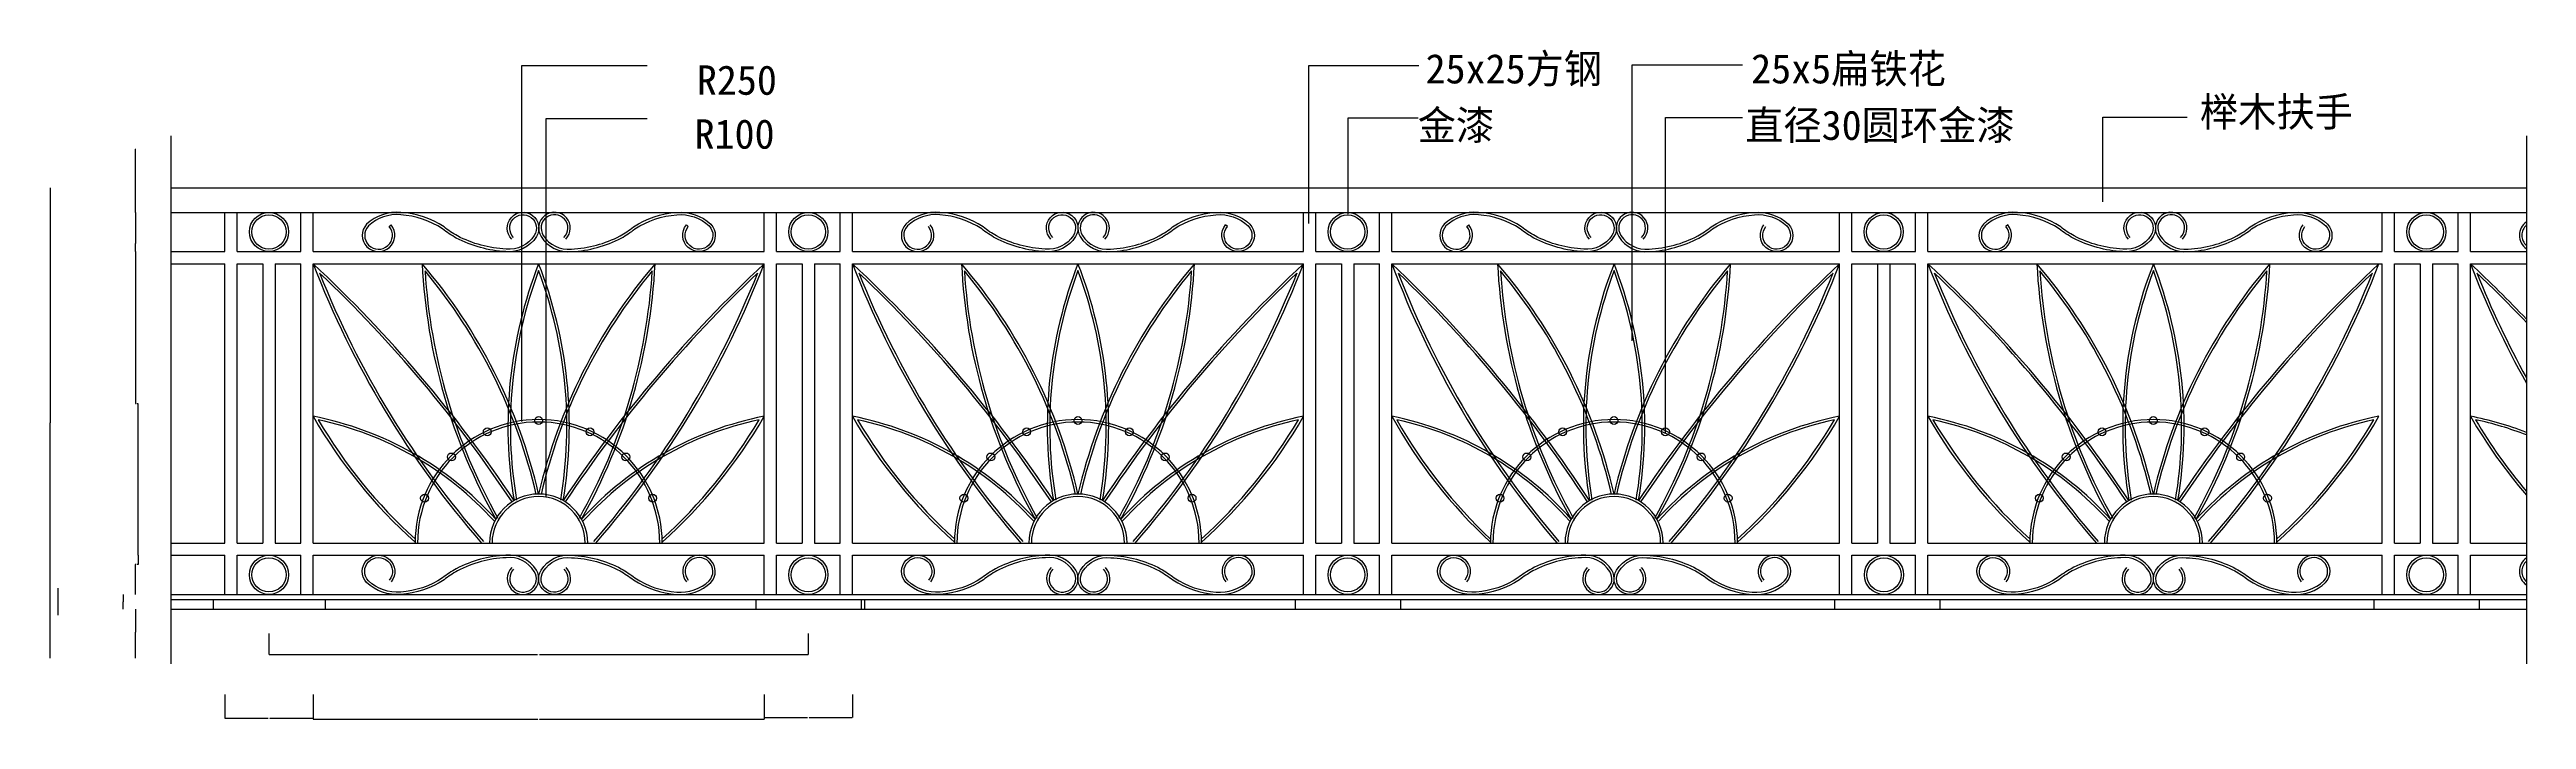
# Model space of a CAD drawing. Header units: metres. Extents: x 292 to 5344, y 345 to 1713.
import ezdxf

# ---------------------------------------------------------------- set-up
doc = ezdxf.new("R2010")
doc.units = ezdxf.units.M
for name, color, linetype in [('3', 3, 'Continuous'), ('4', 4, 'Continuous'), ('7', 7, 'Continuous'), ('DIM', 3, 'Continuous'), ('TEXT', 3, 'Continuous')]:
    doc.layers.add(name, color=color, linetype=linetype)
doc.dimstyles.get("Standard").update_dxf_attribs({"dimtxt": 2.5, "dimasz": 2.5, "dimexe": 1.25, "dimexo": 0.625, "dimtad": 1, "dimcen": 2.5, "dimazin": 3, "dimtfac": 1, "dimtmove": 0, "dimatfit": 3})

# ---------------------------------------------------------------- blocks, each defined once
blk = doc.blocks.new('*D1')
for p, q in [((649.89, 395.73), (649.89, 347.61)), ((829.89, 395.73), (829.89, 347.61)), ((650.14, 347.61), (738.39, 347.61)), ((741.39, 347.61), (829.64, 347.61))]:
    blk.add_line(p, q)
at = {"layer": 'Defpoints'}
for p in [(649.89, 395.73), (829.89, 395.73), (649.89, 347.61)]:
    blk.add_point(p, dxfattribs=at)
at = {"layer": 'DIM', "insert": (739.89, 347.61), "char_height": 1, "attachment_point": 5}
blk.add_mtext('180', dxfattribs=at)
blk = doc.blocks.new('*D2')
for p, q in [((469.255, 661.11), (467.26, 661.11)), ((467.51, 600.18), (467.51, 661.11)), ((473.25, 661.11), (471.255, 661.11)), ((473, 680.18), (473, 661.11))]:
    blk.add_line(p, q)
at = {"layer": 'Defpoints'}
for p in [(473, 680.18), (473, 661.11), (467.51, 600.18)]:
    blk.add_point(p, dxfattribs=at)
at = {"layer": 'DIM', "insert": (470.255, 661.11), "char_height": 1, "attachment_point": 5}
blk.add_mtext('76', dxfattribs=at)
blk = doc.blocks.new('*D3')
for p, q in [((293.48, 1430.18), (293.48, 950.18)), ((293.23, 950.18), (292.98, 950.18)), ((293.48, 470.18), (293.48, 950.18)), ((293.48, 950.18), (293.48, 950.18)), ((293.73, 950.18), (293.98, 950.18))]:
    blk.add_line(p, q)
at = {"layer": 'Defpoints'}
for p in [(293.48, 1430.18), (293.48, 950.18), (293.48, 470.18)]:
    blk.add_point(p, dxfattribs=at)
at = {"layer": 'DIM', "insert": (293.48, 951.305), "char_height": 1, "attachment_point": 5}
blk.add_mtext('900', dxfattribs=at)
blk = doc.blocks.new('*D4')
for p, q in [((442.26, 585.18), (442.01, 585.18)), ((442.51, 600.18), (442.51, 585.18)), ((442.51, 570.18), (442.51, 585.18)), ((442.51, 585.18), (442.51, 585.18)), ((442.76, 585.18), (443.01, 585.18))]:
    blk.add_line(p, q)
at = {"layer": 'Defpoints'}
for p in [(442.51, 600.18), (442.51, 585.18), (442.51, 570.18)]:
    blk.add_point(p, dxfattribs=at)
at = {"layer": 'DIM', "insert": (442.51, 586.305), "char_height": 1, "attachment_point": 5}
blk.add_mtext('0', dxfattribs=at)
blk = doc.blocks.new('*D5')
for p, q in [((467.51, 570.18), (467.51, 523.22)), ((467.26, 523.22), (467.01, 523.22)), ((467.51, 470.18), (467.51, 523.22)), ((467.51, 523.22), (467.51, 523.22)), ((467.76, 523.22), (468.01, 523.22))]:
    blk.add_line(p, q)
at = {"layer": 'Defpoints'}
for p in [(467.51, 570.18), (467.51, 523.22), (467.51, 470.18)]:
    blk.add_point(p, dxfattribs=at)
at = {"layer": 'DIM', "insert": (467.51, 524.345), "char_height": 1, "attachment_point": 5}
blk.add_mtext('100', dxfattribs=at)
blk = doc.blocks.new('*D6')
for p, q in [((467.26, 1509.23), (467.01, 1509.23)), ((467.51, 1430.18), (467.51, 1509.23)), ((467.51, 1380.18), (467.51, 1509.23)), ((467.51, 1509.23), (467.51, 1509.23)), ((467.76, 1509.23), (468.01, 1509.23))]:
    blk.add_line(p, q)
at = {"layer": 'Defpoints'}
for p in [(467.51, 1509.23), (467.51, 1430.18), (467.51, 1380.18)]:
    blk.add_point(p, dxfattribs=at)
at = {"layer": 'DIM', "insert": (467.51, 1510.355), "char_height": 1, "attachment_point": 5}
blk.add_mtext('60', dxfattribs=at)
blk = doc.blocks.new('*D7')
for p, q in [((467.51, 1380.18), (467.51, 1316.53)), ((467.26, 1316.53), (467.01, 1316.53)), ((467.51, 1300.18), (467.51, 1316.53)), ((467.51, 1316.53), (467.51, 1316.53)), ((467.76, 1316.53), (468.01, 1316.53))]:
    blk.add_line(p, q)
at = {"layer": 'Defpoints'}
for p in [(467.51, 1380.18), (467.51, 1316.53), (467.51, 1300.18)]:
    blk.add_point(p, dxfattribs=at)
at = {"layer": 'DIM', "insert": (467.51, 1317.655), "char_height": 1, "attachment_point": 5}
blk.add_mtext('76', dxfattribs=at)
blk = doc.blocks.new('*D8')
for p, q in [((467.51, 1300.18), (467.51, 990.18)), ((467.76, 990.18), (469.255, 990.18)), ((471.255, 990.18), (472.75, 990.18)), ((473, 680.18), (473, 990.18))]:
    blk.add_line(p, q)
at = {"layer": 'Defpoints'}
for p in [(467.51, 1300.18), (467.51, 990.18), (473, 680.18)]:
    blk.add_point(p, dxfattribs=at)
at = {"layer": 'DIM', "insert": (470.255, 990.18), "char_height": 1, "attachment_point": 5}
blk.add_mtext('EQ', dxfattribs=at)
blk = doc.blocks.new('*D9')
for p, q in [((739.89, 520.16), (739.89, 477.78)), ((1839.89, 520.16), (1839.89, 477.78)), ((740.14, 477.78), (1287.89, 477.78)), ((1291.89, 477.78), (1839.64, 477.78))]:
    blk.add_line(p, q)
at = {"layer": 'Defpoints'}
for p in [(739.89, 520.16), (1839.89, 520.16), (739.89, 477.78)]:
    blk.add_point(p, dxfattribs=at)
at = {"layer": 'DIM', "insert": (1289.89, 477.78), "char_height": 1, "attachment_point": 5}
blk.add_mtext('1100', dxfattribs=at)
blk = doc.blocks.new('*D10')
for p, q in [((829.89, 395.73), (829.89, 345.55)), ((1749.89, 395.73), (1749.89, 345.55)), ((830.14, 345.55), (1288.39, 345.55)), ((1291.39, 345.55), (1749.64, 345.55))]:
    blk.add_line(p, q)
at = {"layer": 'Defpoints'}
for p in [(829.89, 395.73), (1749.89, 395.73), (829.89, 345.55)]:
    blk.add_point(p, dxfattribs=at)
at = {"layer": 'DIM', "insert": (1289.89, 345.55), "char_height": 1, "attachment_point": 5}
blk.add_mtext('920', dxfattribs=at)
blk = doc.blocks.new('*D11')
for p, q in [((1749.89, 395.73), (1749.89, 349.09)), ((1929.89, 395.73), (1929.89, 349.09)), ((1750.14, 349.09), (1838.39, 349.09)), ((1841.39, 349.09), (1929.64, 349.09))]:
    blk.add_line(p, q)
at = {"layer": 'Defpoints'}
for p in [(1749.89, 395.73), (1929.89, 395.73), (1749.89, 349.09)]:
    blk.add_point(p, dxfattribs=at)
at = {"layer": 'DIM', "insert": (1839.89, 349.09), "char_height": 1, "attachment_point": 5}
blk.add_mtext('180', dxfattribs=at)

msp = doc.modelspace()

# ---------------------------------------------------------------- linework, layer by layer
at = {"layer": '3'}
for p, q in [((539.89, 1536.27), (539.89, 458.54)), ((5344.09, 1536.27), (5344.09, 458.54)), ((985.25, 1351.17), (989.12, 1354.34)), ((985.25, 1351.17), (989.12, 1354.34)), ((1591.19, 1354.34), (1595.06, 1351.17)), ((2694.53, 1351.17), (2690.67, 1354.34)), ((2694.53, 1351.17), (2690.67, 1354.34)), ((3183.1, 1351.17), (3186.97, 1354.34)), ((3183.1, 1351.17), (3186.97, 1354.34)), ((4286.44, 1354.34), (4282.57, 1351.17)), ((539.89, 590.18), (5344.09, 590.18))]:
    msp.add_line(p, q, dxfattribs=at)
for points in [[(1238.82, 1328.91, -2.1), (1280.98, 1333.21, -0.29), (1223.46, 1305.15, -0.11), (1124.36, 1332.08, -0.04), (1096.92, 1350.45, 0.13), (1008.96, 1380.18, 0.21), (939.08, 1355.98, 2.2), (989.12, 1354.34)], [(1235.27, 1325.39, -2.09), (1285.2, 1330.52, -0.29), (1223.08, 1300.16, -0.11), (1121.96, 1327.69, -0.04), (1093.99, 1346.39, 0.13), (1008.58, 1375.19, 0.21), (942.62, 1352.45, 2.2), (985.25, 1351.17, 2.2)], [(1345.04, 1325.39, 2.09), (1295.11, 1330.52, 0.29), (1357.24, 1300.16, 0.11), (1458.35, 1327.69, 0.04), (1486.33, 1346.39, -0.13), (1571.74, 1375.19, -0.21), (1637.7, 1352.45, -2.2), (1595.06, 1351.17, -2.2)], [(1341.5, 1328.91, 2.1), (1299.33, 1333.21, 0.29), (1356.85, 1305.15, 0.11), (1455.96, 1332.08, 0.04), (1483.4, 1350.45, -0.13), (1571.36, 1380.18, -0.21), (1641.24, 1355.98, -2.2), (1591.19, 1354.34)], [(2338.29, 1328.91, -2.1), (2380.45, 1333.21, -0.29), (2322.93, 1305.15, -0.11), (2223.83, 1332.08, -0.04), (2196.39, 1350.45, 0.13), (2108.43, 1380.18, 0.21), (2038.55, 1355.98, 2.2), (2088.59, 1354.34)], [(2334.74, 1325.39, -2.09), (2384.67, 1330.52, -0.29), (2322.55, 1300.16, -0.11), (2221.44, 1327.69, -0.04), (2193.46, 1346.39, 0.13), (2108.05, 1375.19, 0.21), (2042.09, 1352.45, 2.2), (2084.72, 1351.17, 2.2)], [(2444.52, 1325.39, 2.09), (2394.59, 1330.52, 0.29), (2456.71, 1300.16, 0.11), (2557.82, 1327.69, 0.04), (2585.8, 1346.39, -0.13), (2671.21, 1375.19, -0.21), (2737.17, 1352.45, -2.2), (2694.53, 1351.17, -2.2)], [(2440.97, 1328.91, 2.1), (2398.81, 1333.21, 0.29), (2456.33, 1305.15, 0.11), (2555.43, 1332.08, 0.04), (2582.87, 1350.45, -0.13), (2670.83, 1380.18, -0.21), (2740.71, 1355.98, -2.2), (2690.67, 1354.34)], [(3436.66, 1328.91, -2.1), (3478.83, 1333.21, -0.29), (3421.31, 1305.15, -0.11), (3322.2, 1332.08, -0.04), (3294.76, 1350.45, 0.13), (3206.8, 1380.18, 0.21), (3136.92, 1355.98, 2.2), (3186.97, 1354.34)], [(3433.12, 1325.39, -2.09), (3483.05, 1330.52, -0.29), (3420.92, 1300.16, -0.11), (3319.81, 1327.69, -0.04), (3291.83, 1346.39, 0.13), (3206.42, 1375.19, 0.21), (3140.46, 1352.45, 2.2), (3183.1, 1351.17, 2.2)], [(3542.89, 1325.39, 2.09), (3492.96, 1330.52, 0.29), (3555.08, 1300.16, 0.11), (3656.2, 1327.69, 0.04), (3684.17, 1346.39, -0.13), (3769.58, 1375.19, -0.21), (3835.54, 1352.45, -2.2), (3792.91, 1351.17, -2.2)], [(3539.34, 1328.91, 2.1), (3497.18, 1333.21, 0.29), (3554.7, 1305.15, 0.11), (3653.8, 1332.08, 0.04), (3681.24, 1350.45, -0.13), (3769.2, 1380.18, -0.21), (3839.08, 1355.98, -2.2), (3789.04, 1354.34)], [(4536.14, 1328.91, -2.1), (4578.3, 1333.21, -0.29), (4520.78, 1305.15, -0.11), (4421.67, 1332.08, -0.04), (4394.24, 1350.45, 0.13), (4306.27, 1380.18, 0.21), (4236.39, 1355.98, 2.2), (4286.44, 1354.34)], [(4532.59, 1325.39, -2.09), (4582.52, 1330.52, -0.29), (4520.4, 1300.16, -0.11), (4419.28, 1327.69, -0.04), (4391.3, 1346.39, 0.13), (4305.89, 1375.19, 0.21), (4239.94, 1352.45, 2.2), (4282.57, 1351.17, 2.2)], [(4642.36, 1325.39, 2.09), (4592.43, 1330.52, 0.29), (4654.56, 1300.16, 0.11), (4755.67, 1327.69, 0.04), (4783.65, 1346.39, -0.13), (4869.06, 1375.19, -0.21), (4935.01, 1352.45, -2.2), (4892.38, 1351.17, -2.2)], [(4638.81, 1328.91, 2.1), (4596.65, 1333.21, 0.29), (4654.17, 1305.15, 0.11), (4753.28, 1332.08, 0.04), (4780.71, 1350.45, -0.13), (4868.68, 1380.18, -0.21), (4938.56, 1355.98, -2.2), (4888.51, 1354.34)], [(1238.82, 651.44, 2.1), (1280.98, 647.15, 0.29), (1223.46, 675.2, 0.11), (1124.36, 648.27, 0.04), (1096.92, 629.9, -0.13), (1008.96, 600.18, -0.21), (939.08, 624.37, -2.2), (989.12, 626.02)], [(1235.27, 654.96, 2.09), (1285.2, 649.83, 0.29), (1223.08, 680.19, 0.11), (1121.96, 652.66, 0.04), (1093.99, 633.96, -0.13), (1008.58, 605.16, -0.21), (942.62, 627.9, -2.2), (985.25, 629.18, -2.2)], [(1345.04, 654.96, -2.09), (1295.11, 649.83, -0.29), (1357.24, 680.19, -0.11), (1458.35, 652.66, -0.04), (1486.33, 633.96, 0.13), (1571.74, 605.16, 0.21), (1637.7, 627.9, 2.2), (1595.06, 629.18, 2.2)], [(1341.5, 651.44, -2.1), (1299.33, 647.15, -0.29), (1356.85, 675.2, -0.11), (1455.96, 648.27, -0.04), (1483.4, 629.9, 0.13), (1571.36, 600.18, 0.21), (1641.24, 624.37, 2.2), (1591.19, 626.02)], [(2338.82, 651.44, 2.1), (2380.98, 647.15, 0.29), (2323.46, 675.2, 0.11), (2224.36, 648.27, 0.04), (2196.92, 629.9, -0.13), (2108.96, 600.18, -0.21), (2039.08, 624.37, -2.2), (2089.12, 626.02)], [(2335.27, 654.96, 2.09), (2385.2, 649.83, 0.29), (2323.08, 680.19, 0.11), (2221.96, 652.66, 0.04), (2193.99, 633.96, -0.13), (2108.58, 605.16, -0.21), (2042.62, 627.9, -2.2), (2085.25, 629.18, -2.2)], [(2445.04, 654.96, -2.09), (2395.11, 649.83, -0.29), (2457.24, 680.19, -0.11), (2558.35, 652.66, -0.04), (2586.33, 633.96, 0.13), (2671.74, 605.16, 0.21), (2737.7, 627.9, 2.2), (2695.06, 629.18, 2.2)], [(2441.5, 651.44, -2.1), (2399.33, 647.15, -0.29), (2456.85, 675.2, -0.11), (2555.96, 648.27, -0.04), (2583.4, 629.9, 0.13), (2671.36, 600.18, 0.21), (2741.24, 624.37, 2.2), (2691.19, 626.02)], [(3432.14, 651.44, 2.1), (3474.3, 647.15, 0.29), (3416.78, 675.2, 0.11), (3317.68, 648.27, 0.04), (3290.24, 629.9, -0.13), (3202.28, 600.18, -0.21), (3132.39, 624.37, -2.2), (3182.44, 626.02)], [(3428.59, 654.96, 2.09), (3478.52, 649.83, 0.29), (3416.4, 680.19, 0.11), (3315.28, 652.66, 0.04), (3287.3, 633.96, -0.13), (3201.89, 605.16, -0.21), (3135.94, 627.9, -2.2), (3178.57, 629.18, -2.2)], [(3538.36, 654.96, -2.09), (3488.43, 649.83, -0.29), (3550.56, 680.19, -0.11), (3651.67, 652.66, -0.04), (3679.65, 633.96, 0.13), (3765.06, 605.16, 0.21), (3831.01, 627.9, 2.2), (3788.38, 629.18, 2.2)], [(3534.81, 651.44, -2.1), (3492.65, 647.15, -0.29), (3550.17, 675.2, -0.11), (3649.28, 648.27, -0.04), (3676.72, 629.9, 0.13), (3764.68, 600.18, 0.21), (3834.56, 624.37, 2.2), (3784.51, 626.02)], [(4532.14, 651.44, 2.1), (4574.3, 647.15, 0.29), (4516.78, 675.2, 0.11), (4417.68, 648.27, 0.04), (4390.24, 629.9, -0.13), (4302.28, 600.18, -0.21), (4232.39, 624.37, -2.2), (4282.44, 626.02)], [(4528.59, 654.96, 2.09), (4578.52, 649.83, 0.29), (4516.4, 680.19, 0.11), (4415.28, 652.66, 0.04), (4387.3, 633.96, -0.13), (4301.89, 605.16, -0.21), (4235.94, 627.9, -2.2), (4278.57, 629.18, -2.2)], [(4638.36, 654.96, -2.09), (4588.43, 649.83, -0.29), (4650.56, 680.19, -0.11), (4751.67, 652.66, -0.04), (4779.65, 633.96, 0.13), (4865.06, 605.16, 0.21), (4931.01, 627.9, 2.2), (4888.38, 629.18, 2.2)], [(4634.81, 651.44, -2.1), (4592.65, 647.15, -0.29), (4650.17, 675.2, -0.11), (4749.28, 648.27, -0.04), (4776.72, 629.9, 0.13), (4864.68, 600.18, 0.21), (4934.56, 624.37, 2.2), (4884.51, 626.02)]]:
    msp.add_lwpolyline(points, format="xyb", dxfattribs=at)
for centre, radius in [((739.89, 1340.18), 40), ((739.89, 1340.18), 35), ((1839.89, 1340.18), 40), ((1839.89, 1340.18), 35), ((2939.89, 1340.18), 40), ((2939.89, 1340.18), 35), ((4033.21, 1340.18), 40), ((4033.21, 1340.18), 35), ((5139.89, 1340.18), 40), ((5139.89, 1340.18), 35), ((1289.89, 955.18), 8), ((2389.89, 955.18), 8), ((3483.21, 955.18), 8), ((4583.21, 955.18), 8), ((1185.13, 932.17), 8), ((1394.65, 932.17), 8), ((2285.13, 932.17), 8), ((2494.65, 932.17), 8), ((3378.45, 932.17), 8), ((3587.97, 932.17), 8), ((4478.45, 932.17), 8), ((4687.97, 932.17), 8), ((1112.03, 880.86), 8), ((1467.75, 880.86), 8), ((2212.03, 880.86), 8), ((2567.75, 880.86), 8), ((3305.35, 880.86), 8), ((3661.07, 880.86), 8), ((4405.35, 880.86), 8), ((4761.07, 880.86), 8), ((1057.23, 796.66), 8), ((1522.55, 796.66), 8), ((2157.23, 796.66), 8), ((2622.55, 796.66), 8), ((3250.55, 796.66), 8), ((3715.87, 796.66), 8), ((4350.55, 796.66), 8), ((4815.87, 796.66), 8), ((739.89, 640.18), 40), ((739.89, 640.18), 35), ((1839.89, 640.18), 40), ((1839.89, 640.18), 35), ((2939.89, 640.18), 40), ((2939.89, 640.18), 35), ((4033.74, 640.18), 40), ((4033.74, 640.18), 35), ((5139.89, 640.18), 40), ((5139.89, 640.18), 35)]:
    msp.add_circle(centre, radius, dxfattribs=at)
for centre, radius, start, end in [((5362.85, 1333.25), 33.27, 124.33, 235.67), ((5362.85, 1333.25), 28.27, 131.58, 228.42), ((2615.37, 1962.84), 1913.32, 201.06, 221.1), ((-1025.23, -713.85), 2719.87, 33.61, 46.99), ((2231.1, 1332.05), 1180.08, 182.76, 209.35), ((210.35, 554.67), 1108.22, 13.06, 40.55), ((2139.49, 943.01), 912.22, 158.65, 189.54), ((2369.43, 554.67), 1108.22, 139.45, 166.94), ((440.29, 943.01), 912.22, 350.46, 21.35), ((3605.02, -713.85), 2719.87, 133.01, 146.39), ((348.68, 1332.05), 1180.08, 330.65, 357.24), ((-35.58, 1962.84), 1913.32, 318.9, 338.94), ((3715.37, 1962.84), 1913.32, 201.06, 221.1), ((74.77, -713.85), 2719.87, 33.61, 46.99), ((3331.1, 1332.05), 1180.08, 182.76, 209.35), ((1310.35, 554.67), 1108.22, 13.06, 40.55), ((3239.49, 943.01), 912.22, 158.65, 189.54), ((3469.43, 554.67), 1108.22, 139.45, 166.94), ((1540.29, 943.01), 912.22, 350.46, 21.35), ((4705.02, -713.85), 2719.87, 133.01, 146.39), ((1448.68, 1332.05), 1180.08, 330.65, 357.24), ((1064.42, 1962.84), 1913.32, 318.9, 338.94), ((1185.5, -673.63), 2683.21, 33.1, 46.58), ((4803.6, 1938.94), 1893.84, 200.52, 220.65), ((4424.42, 1332.05), 1180.08, 182.76, 209.35), ((2403.67, 554.67), 1108.22, 13.06, 40.55), ((4332.81, 943.01), 912.22, 158.65, 189.54), ((4562.75, 554.67), 1108.22, 139.45, 166.94), ((2633.61, 943.01), 912.22, 350.46, 21.35), ((5798.34, -713.85), 2719.87, 133.01, 146.39), ((2542, 1332.05), 1180.08, 330.65, 357.24), ((2157.74, 1962.84), 1913.32, 318.9, 338.94), ((5908.69, 1962.84), 1913.32, 201.06, 221.1), ((2268.09, -713.85), 2719.87, 33.61, 46.99), ((5524.42, 1332.05), 1180.08, 182.76, 209.35), ((3503.67, 554.67), 1108.22, 13.06, 40.55), ((5432.81, 943.01), 912.22, 158.65, 189.54), ((5662.75, 554.67), 1108.22, 139.45, 166.94), ((3733.61, 943.01), 912.22, 350.46, 21.35), ((6898.34, -713.85), 2719.87, 133.01, 146.39), ((3642, 1332.05), 1180.08, 330.65, 357.24), ((3257.74, 1962.84), 1913.32, 318.9, 338.94), ((7015.37, 1962.84), 1913.32, 201.06, 209.13), ((3374.77, -713.85), 2719.87, 43.61, 46.99), ((2614.61, 1960.74), 1906.37, 201.68, 221.06), ((-1024.13, -710.82), 2712.28, 33.57, 46.49), ((210.35, 554.67), 1103.22, 13.06, 39.78), ((2231.1, 1332.05), 1175.08, 183.49, 209.35), ((2139.49, 943.01), 907.22, 159.47, 189.54), ((440.29, 943.01), 907.22, 350.46, 20.53), ((2369.43, 554.67), 1103.22, 140.22, 166.94), ((3603.92, -710.82), 2712.28, 133.51, 146.43), ((348.68, 1332.05), 1175.08, 330.65, 356.51), ((-34.82, 1960.74), 1906.37, 318.94, 338.32), ((3714.61, 1960.74), 1906.37, 201.68, 221.06), ((75.87, -710.82), 2712.28, 33.57, 46.49), ((1310.35, 554.67), 1103.22, 13.06, 39.78), ((3331.1, 1332.05), 1175.08, 183.49, 209.35), ((3239.49, 943.01), 907.22, 159.47, 189.54), ((1540.29, 943.01), 907.22, 350.46, 20.53), ((3469.43, 554.67), 1103.22, 140.22, 166.94), ((4703.92, -710.82), 2712.28, 133.51, 146.43), ((1448.68, 1332.05), 1175.08, 330.65, 356.51), ((1065.18, 1960.74), 1906.37, 318.94, 338.32), ((4802.51, 1935.93), 1886.05, 201.12, 220.6), ((1187.08, -669.3), 2674.53, 33.04, 46.05), ((2403.67, 554.67), 1103.22, 13.06, 39.78), ((4424.42, 1332.05), 1175.08, 183.49, 209.35), ((4332.81, 943.01), 907.22, 159.47, 189.54), ((2633.61, 943.01), 907.22, 350.46, 20.53), ((4562.75, 554.67), 1103.22, 140.22, 166.94), ((5797.24, -710.82), 2712.28, 133.51, 146.43), ((2542, 1332.05), 1175.08, 330.65, 356.51), ((2158.5, 1960.74), 1906.37, 318.94, 338.32), ((5907.93, 1960.74), 1906.37, 201.68, 221.06), ((2269.19, -710.82), 2712.28, 33.57, 46.49), ((3503.67, 554.67), 1103.22, 13.06, 39.78), ((5524.42, 1332.05), 1175.08, 183.49, 209.35), ((5432.81, 943.01), 907.22, 159.47, 189.54), ((3733.61, 943.01), 907.22, 350.46, 20.53), ((5662.75, 554.67), 1103.22, 140.22, 166.94), ((6897.24, -710.82), 2712.28, 133.51, 146.43), ((3642, 1332.05), 1175.08, 330.65, 356.51), ((3258.5, 1960.74), 1906.37, 318.94, 338.32), ((7014.61, 1960.74), 1906.37, 201.68, 208.8), ((3375.87, -710.82), 2712.28, 43.48, 46.49), ((699.26, 297.06), 679.51, 42.22, 78.92), ((1740.65, 1488.25), 1050.92, 209.93, 228.03), ((1880.52, 297.06), 679.51, 101.08, 137.78), ((839.14, 1488.25), 1050.92, 311.97, 330.07), ((1799.26, 297.06), 679.51, 42.22, 78.92), ((2840.65, 1488.25), 1050.92, 209.93, 228.03), ((2980.52, 297.06), 679.51, 101.08, 137.78), ((1939.14, 1488.25), 1050.92, 311.97, 330.07), ((3927.03, 1459.22), 1024.79, 208.9, 227.24), ((2900.46, 315.02), 661.65, 41.53, 78.72), ((4073.84, 297.06), 679.51, 101.08, 137.78), ((3032.45, 1488.25), 1050.92, 311.97, 330.07), ((3992.58, 297.06), 679.51, 42.22, 78.92), ((5033.97, 1488.25), 1050.92, 209.93, 228.03), ((5173.84, 297.06), 679.51, 101.08, 137.78), ((4132.45, 1488.25), 1050.92, 311.97, 330.07), ((5099.26, 297.06), 679.51, 68.88, 78.92), ((6140.65, 1488.25), 1050.92, 209.93, 220.71), ((699.64, 298), 673.61, 42.17, 77.94), ((1739.51, 1484.87), 1042.77, 210.43, 227.72), ((1289.89, 705.18), 252, 0, 180), ((1289.89, 705.18), 247, 0, 180), ((1880.15, 298), 673.61, 102.06, 137.83), ((840.28, 1484.87), 1042.77, 312.28, 329.57), ((1799.64, 298), 673.61, 42.17, 77.94), ((2839.51, 1484.87), 1042.77, 210.43, 227.72), ((2389.89, 705.18), 252, 0, 180), ((2389.89, 705.18), 247, 0, 180), ((2980.15, 298), 673.61, 102.06, 137.83), ((1940.28, 1484.87), 1042.77, 312.28, 329.57), ((3925.4, 1454.46), 1015.39, 209.35, 226.88), ((2900.99, 316.35), 655.38, 41.46, 77.72), ((3483.21, 705.18), 252, 0, 180), ((3483.21, 705.18), 247, 0, 180), ((4073.47, 298), 673.61, 102.06, 137.83), ((3033.6, 1484.87), 1042.77, 312.28, 329.57), ((3992.95, 298), 673.61, 42.17, 77.94), ((5032.82, 1484.87), 1042.77, 210.43, 227.72), ((4583.21, 705.18), 252, 0, 180), ((4583.21, 705.18), 247, 0, 180), ((5173.47, 298), 673.61, 102.06, 137.83), ((4133.6, 1484.87), 1042.77, 312.28, 329.57), ((5099.64, 298), 673.61, 68.72, 77.94), ((6139.51, 1484.87), 1042.77, 210.43, 220.29), ((1289.89, 705.18), 100, 0, 180), ((1289.89, 705.18), 95, 0, 180), ((2389.89, 705.18), 100, 0, 180), ((2389.89, 705.18), 95, 0, 180), ((3483.21, 705.18), 100, 0, 180), ((3483.21, 705.18), 95, 0, 180), ((4583.21, 705.18), 100, 0, 180), ((4583.21, 705.18), 95, 0, 180), ((5362.85, 647.1), 33.27, 124.33, 235.67), ((5362.85, 647.1), 28.27, 131.58, 228.42)]:
    msp.add_arc(centre, radius, start, end, dxfattribs=at)
at = {"layer": '4'}
for p, q in [((539.89, 1430.18), (5344.09, 1430.18)), ((539.89, 1380.18), (5344.09, 1380.18)), ((539.89, 600.18), (5344.09, 600.18)), ((539.89, 570.18), (5344.09, 570.18)), ((627.08, 570.18), (627.08, 590.18)), ((854.89, 570.18), (854.89, 590.18)), ((1733.32, 570.18), (1733.32, 590.18)), ((1948.32, 570.18), (1948.32, 590.18)), ((1954.89, 570.18), (1954.89, 590.18)), ((2833.32, 570.18), (2833.32, 590.18)), ((3048.32, 570.18), (3048.32, 590.18)), ((3933.32, 570.18), (3933.32, 590.18)), ((4148.32, 570.18), (4148.32, 590.18)), ((5033.32, 570.18), (5033.32, 590.18)), ((5248.32, 570.18), (5248.32, 590.18))]:
    msp.add_line(p, q, dxfattribs=at)
at = {"layer": '7'}
for p, q in [((649.89, 1300.18), (649.89, 1380.18)), ((674.89, 1300.18), (674.89, 1380.18)), ((804.89, 1300.18), (804.89, 1380.18)), ((829.89, 1300.18), (829.89, 1380.18)), ((1749.89, 1300.18), (1749.89, 1380.18)), ((1774.89, 1300.18), (1774.89, 1380.18)), ((1904.89, 1300.18), (1904.89, 1380.18)), ((1929.89, 1300.18), (1929.89, 1380.18)), ((2849.89, 1300.18), (2849.89, 1380.18)), ((2874.89, 1300.18), (2874.89, 1380.18)), ((3004.89, 1300.18), (3004.89, 1380.18)), ((3029.89, 1300.18), (3029.89, 1380.18)), ((3943.21, 1300.18), (3943.21, 1380.18)), ((3968.21, 1300.18), (3968.21, 1380.18)), ((4098.21, 1300.18), (4098.21, 1380.18)), ((4123.21, 1300.18), (4123.21, 1380.18)), ((5049.89, 1300.18), (5049.89, 1380.18)), ((5074.89, 1300.18), (5074.89, 1380.18)), ((5204.89, 1300.18), (5204.89, 1380.18)), ((5229.89, 1300.18), (5229.89, 1380.18)), ((539.89, 1300.18), (649.89, 1300.18)), ((539.89, 1275.18), (649.89, 1275.18)), ((649.89, 705.18), (649.89, 1275.18)), ((674.89, 1300.18), (804.89, 1300.18)), ((674.89, 1275.18), (727.39, 1275.18)), ((674.89, 705.18), (674.89, 1275.18)), ((727.39, 1275.18), (727.39, 705.18)), ((752.39, 1275.18), (804.89, 1275.18)), ((752.39, 1275.18), (752.39, 705.18)), ((804.89, 705.18), (804.89, 1275.18)), ((829.89, 1300.18), (1749.89, 1300.18)), ((829.89, 1275.18), (1749.89, 1275.18)), ((829.89, 705.18), (829.89, 1275.18)), ((1749.89, 705.18), (1749.89, 1275.18)), ((1774.89, 1300.18), (1904.89, 1300.18)), ((1774.89, 705.18), (1774.89, 1275.18)), ((1774.89, 1275.18), (1827.39, 1275.18)), ((1827.39, 1275.18), (1827.39, 705.18)), ((1852.39, 1275.18), (1904.89, 1275.18)), ((1852.39, 1275.18), (1852.39, 705.18)), ((1904.89, 705.18), (1904.89, 1275.18)), ((1929.89, 1300.18), (2849.89, 1300.18)), ((1929.89, 1275.18), (2849.89, 1275.18)), ((1929.89, 705.18), (1929.89, 1275.18)), ((2849.89, 705.18), (2849.89, 1275.18)), ((2874.89, 1300.18), (3004.89, 1300.18)), ((2874.89, 1275.18), (2927.39, 1275.18)), ((2874.89, 705.18), (2874.89, 1275.18)), ((2927.39, 1275.18), (2927.39, 705.18)), ((2952.39, 1275.18), (3004.89, 1275.18)), ((2952.39, 1275.18), (2952.39, 705.18)), ((3004.89, 705.18), (3004.89, 1275.18)), ((3029.89, 1300.18), (3943.21, 1300.18)), ((3029.89, 1275.18), (3943.21, 1275.18)), ((3029.89, 705.18), (3029.89, 1275.18)), ((3943.21, 705.18), (3943.21, 1275.18)), ((3968.21, 1300.18), (4098.21, 1300.18)), ((3968.21, 1275.18), (4098.21, 1275.18)), ((3968.21, 705.18), (3968.21, 1275.18)), ((4020.71, 1275.18), (4020.71, 705.18)), ((4045.71, 1275.18), (4045.71, 705.18)), ((4098.21, 705.18), (4098.21, 1275.18)), ((4123.21, 1300.18), (5049.89, 1300.18)), ((4123.21, 1275.18), (5049.89, 1275.18)), ((4123.21, 705.18), (4123.21, 1275.18)), ((5049.89, 705.18), (5049.89, 1275.18)), ((5074.89, 1300.18), (5204.89, 1300.18)), ((5074.89, 705.18), (5074.89, 1275.18)), ((5074.89, 1275.18), (5127.39, 1275.18)), ((5127.39, 1275.18), (5127.39, 705.18)), ((5152.39, 1275.18), (5204.89, 1275.18)), ((5152.39, 1275.18), (5152.39, 705.18)), ((5204.89, 705.18), (5204.89, 1275.18)), ((5229.89, 1300.18), (5344.09, 1300.18)), ((5229.89, 705.18), (5229.89, 1275.18)), ((5229.89, 1275.18), (5344.09, 1275.18)), ((539.89, 705.18), (649.89, 705.18)), ((539.89, 680.18), (649.89, 680.18)), ((649.89, 600.18), (649.89, 680.18)), ((674.89, 705.18), (727.39, 705.18)), ((674.89, 680.18), (804.89, 680.18)), ((674.89, 600.18), (674.89, 680.18)), ((752.39, 705.18), (804.89, 705.18)), ((804.89, 600.18), (804.89, 680.18)), ((829.89, 705.18), (1749.89, 705.18)), ((829.89, 600.18), (829.89, 680.18)), ((829.89, 680.18), (1749.89, 680.18)), ((1749.89, 600.18), (1749.89, 680.18)), ((1774.89, 705.18), (1827.39, 705.18)), ((1774.89, 600.18), (1774.89, 680.18)), ((1774.89, 680.18), (1904.89, 680.18)), ((1852.39, 705.18), (1904.89, 705.18)), ((1904.89, 600.18), (1904.89, 680.18)), ((1929.89, 705.18), (2849.89, 705.18)), ((1929.89, 600.18), (1929.89, 680.18)), ((1929.89, 680.18), (2849.89, 680.18)), ((2849.89, 600.18), (2849.89, 680.18)), ((2874.89, 705.18), (2927.39, 705.18)), ((2874.89, 600.18), (2874.89, 680.18)), ((2874.89, 680.18), (3004.89, 680.18)), ((2952.39, 705.18), (3004.89, 705.18)), ((3004.89, 600.18), (3004.89, 680.18)), ((3029.89, 705.18), (3943.21, 705.18)), ((3029.89, 600.18), (3029.89, 680.18)), ((3029.89, 680.18), (3943.21, 680.18)), ((3943.21, 600.18), (3943.21, 680.18)), ((3968.21, 705.18), (4020.71, 705.18)), ((3968.21, 600.18), (3968.21, 680.18)), ((3968.21, 680.18), (4098.21, 680.18)), ((4045.71, 705.18), (4098.21, 705.18)), ((4098.21, 600.18), (4098.21, 680.18)), ((4123.21, 705.18), (5049.89, 705.18)), ((4123.21, 600.18), (4123.21, 680.18)), ((4123.21, 680.18), (5049.89, 680.18)), ((5049.89, 600.18), (5049.89, 680.18)), ((5074.89, 705.18), (5127.39, 705.18)), ((5074.89, 600.18), (5074.89, 680.18)), ((5074.89, 680.18), (5204.89, 680.18)), ((5152.39, 705.18), (5204.89, 705.18)), ((5204.89, 600.18), (5204.89, 680.18)), ((5229.89, 705.18), (5344.09, 705.18)), ((5229.89, 600.18), (5229.89, 680.18)), ((5229.89, 680.18), (5344.09, 680.18))]:
    msp.add_line(p, q, dxfattribs=at)
msp.add_arc((5392.96, 672.41), 72.59, 221.44, 223.8, dxfattribs=at)
at = {"layer": 'DIM'}
msp.add_line((309.44, 612.68), (309.44, 557.68), dxfattribs=at)

# ---------------------------------------------------------------- texts
at = {"layer": 'TEXT'}
for s, p in [('25x25方钢', (3098.8, 1643.35)), ('25x5扁铁花', (3762.76, 1643.35)), ('榉木扶手', (4678.11, 1555.3)), ('金漆', (3082.79, 1528.03)), ('直径30圆环金漆', (3750.61, 1528.03))]:
    msp.add_text(s, height=60, dxfattribs=at).set_placement(p)
at = {"layer": 'TEXT', "char_height": 60, "attachment_point": 1}
for s, insert in [('R250', (1612.61, 1680.16)), ('R100', (1607.87, 1570.1))]:
    msp.add_mtext(s, dxfattribs=dict(at, insert=insert))

# ---------------------------------------------------------------- dimensions: what is measured, and where the dimension line sits
at = {"layer": 'DIM'}
for base, p1, p2, text, picture, middle in [((467.51, 1509.23), (467.51, 1430.18), (467.51, 1380.18), '60', '*D6', (467.51, 1510.355)), ((293.48, 950.18), (293.48, 1430.18), (293.48, 470.18), '900', '*D3', (293.48, 951.305)), ((467.51, 1316.53), (467.51, 1380.18), (467.51, 1300.18), '76', '*D7', (467.51, 1317.655)), ((467.51, 990.18), (467.51, 1300.18), (473, 680.18), 'EQ', '*D8', (470.255, 990.18)), ((473, 661.11), (473, 680.18), (467.51, 600.18), '76', '*D2', (470.255, 661.11)), ((467.51, 523.22), (467.51, 570.18), (467.51, 470.18), '100', '*D5', (467.51, 524.345))]:
    dim = msp.add_linear_dim(base=base, p1=p1, p2=p2, text=text, dimstyle='Standard', dxfattribs=at)
    dim.commit()
    dim.dimension.update_dxf_attribs({"geometry": picture, "text_midpoint": middle})
for base, p1, p2, picture, middle in [((442.51, 585.18), (442.51, 600.18), (442.51, 570.18), '*D4', (442.51, 586.305)), ((739.89, 477.78), (739.89, 520.16), (1839.89, 520.16), '*D9', (1289.89, 477.78)), ((649.89, 347.61), (649.89, 395.73), (829.89, 395.73), '*D1', (739.89, 347.61)), ((829.89, 345.55), (829.89, 395.73), (1749.89, 395.73), '*D10', (1289.89, 345.55)), ((1749.89, 349.09), (1749.89, 395.73), (1929.89, 395.73), '*D11', (1839.89, 349.09))]:
    dim = msp.add_linear_dim(base=base, p1=p1, p2=p2, dimstyle='Standard', dxfattribs=at)
    dim.commit()
    dim.dimension.update_dxf_attribs({"geometry": picture, "text_midpoint": middle})

# ---------------------------------------------------------------- leaders
for points in [[(1255.53, 953.15), (1255.53, 1679.59), (1511.39, 1679.59)], [(2861.04, 1357.69), (2861.04, 1679.76), (3085.31, 1679.76)], [(3520.28, 1117.63), (3520.28, 1681.48), (3744.95, 1681.48)], [(1304.91, 798.44), (1304.91, 1571.97), (1511.39, 1571.97)], [(2940.82, 1376.22), (2940.82, 1573.33), (3083.96, 1573.33)], [(3587.99, 930.73), (3587.99, 1573.62), (3745.09, 1573.62)], [(4479.81, 1401.67), (4479.81, 1574.63), (4652.2, 1574.63)]]:
    msp.add_leader(points, dimstyle='Standard', dxfattribs=at)

doc.saveas('drawing.dxf')
